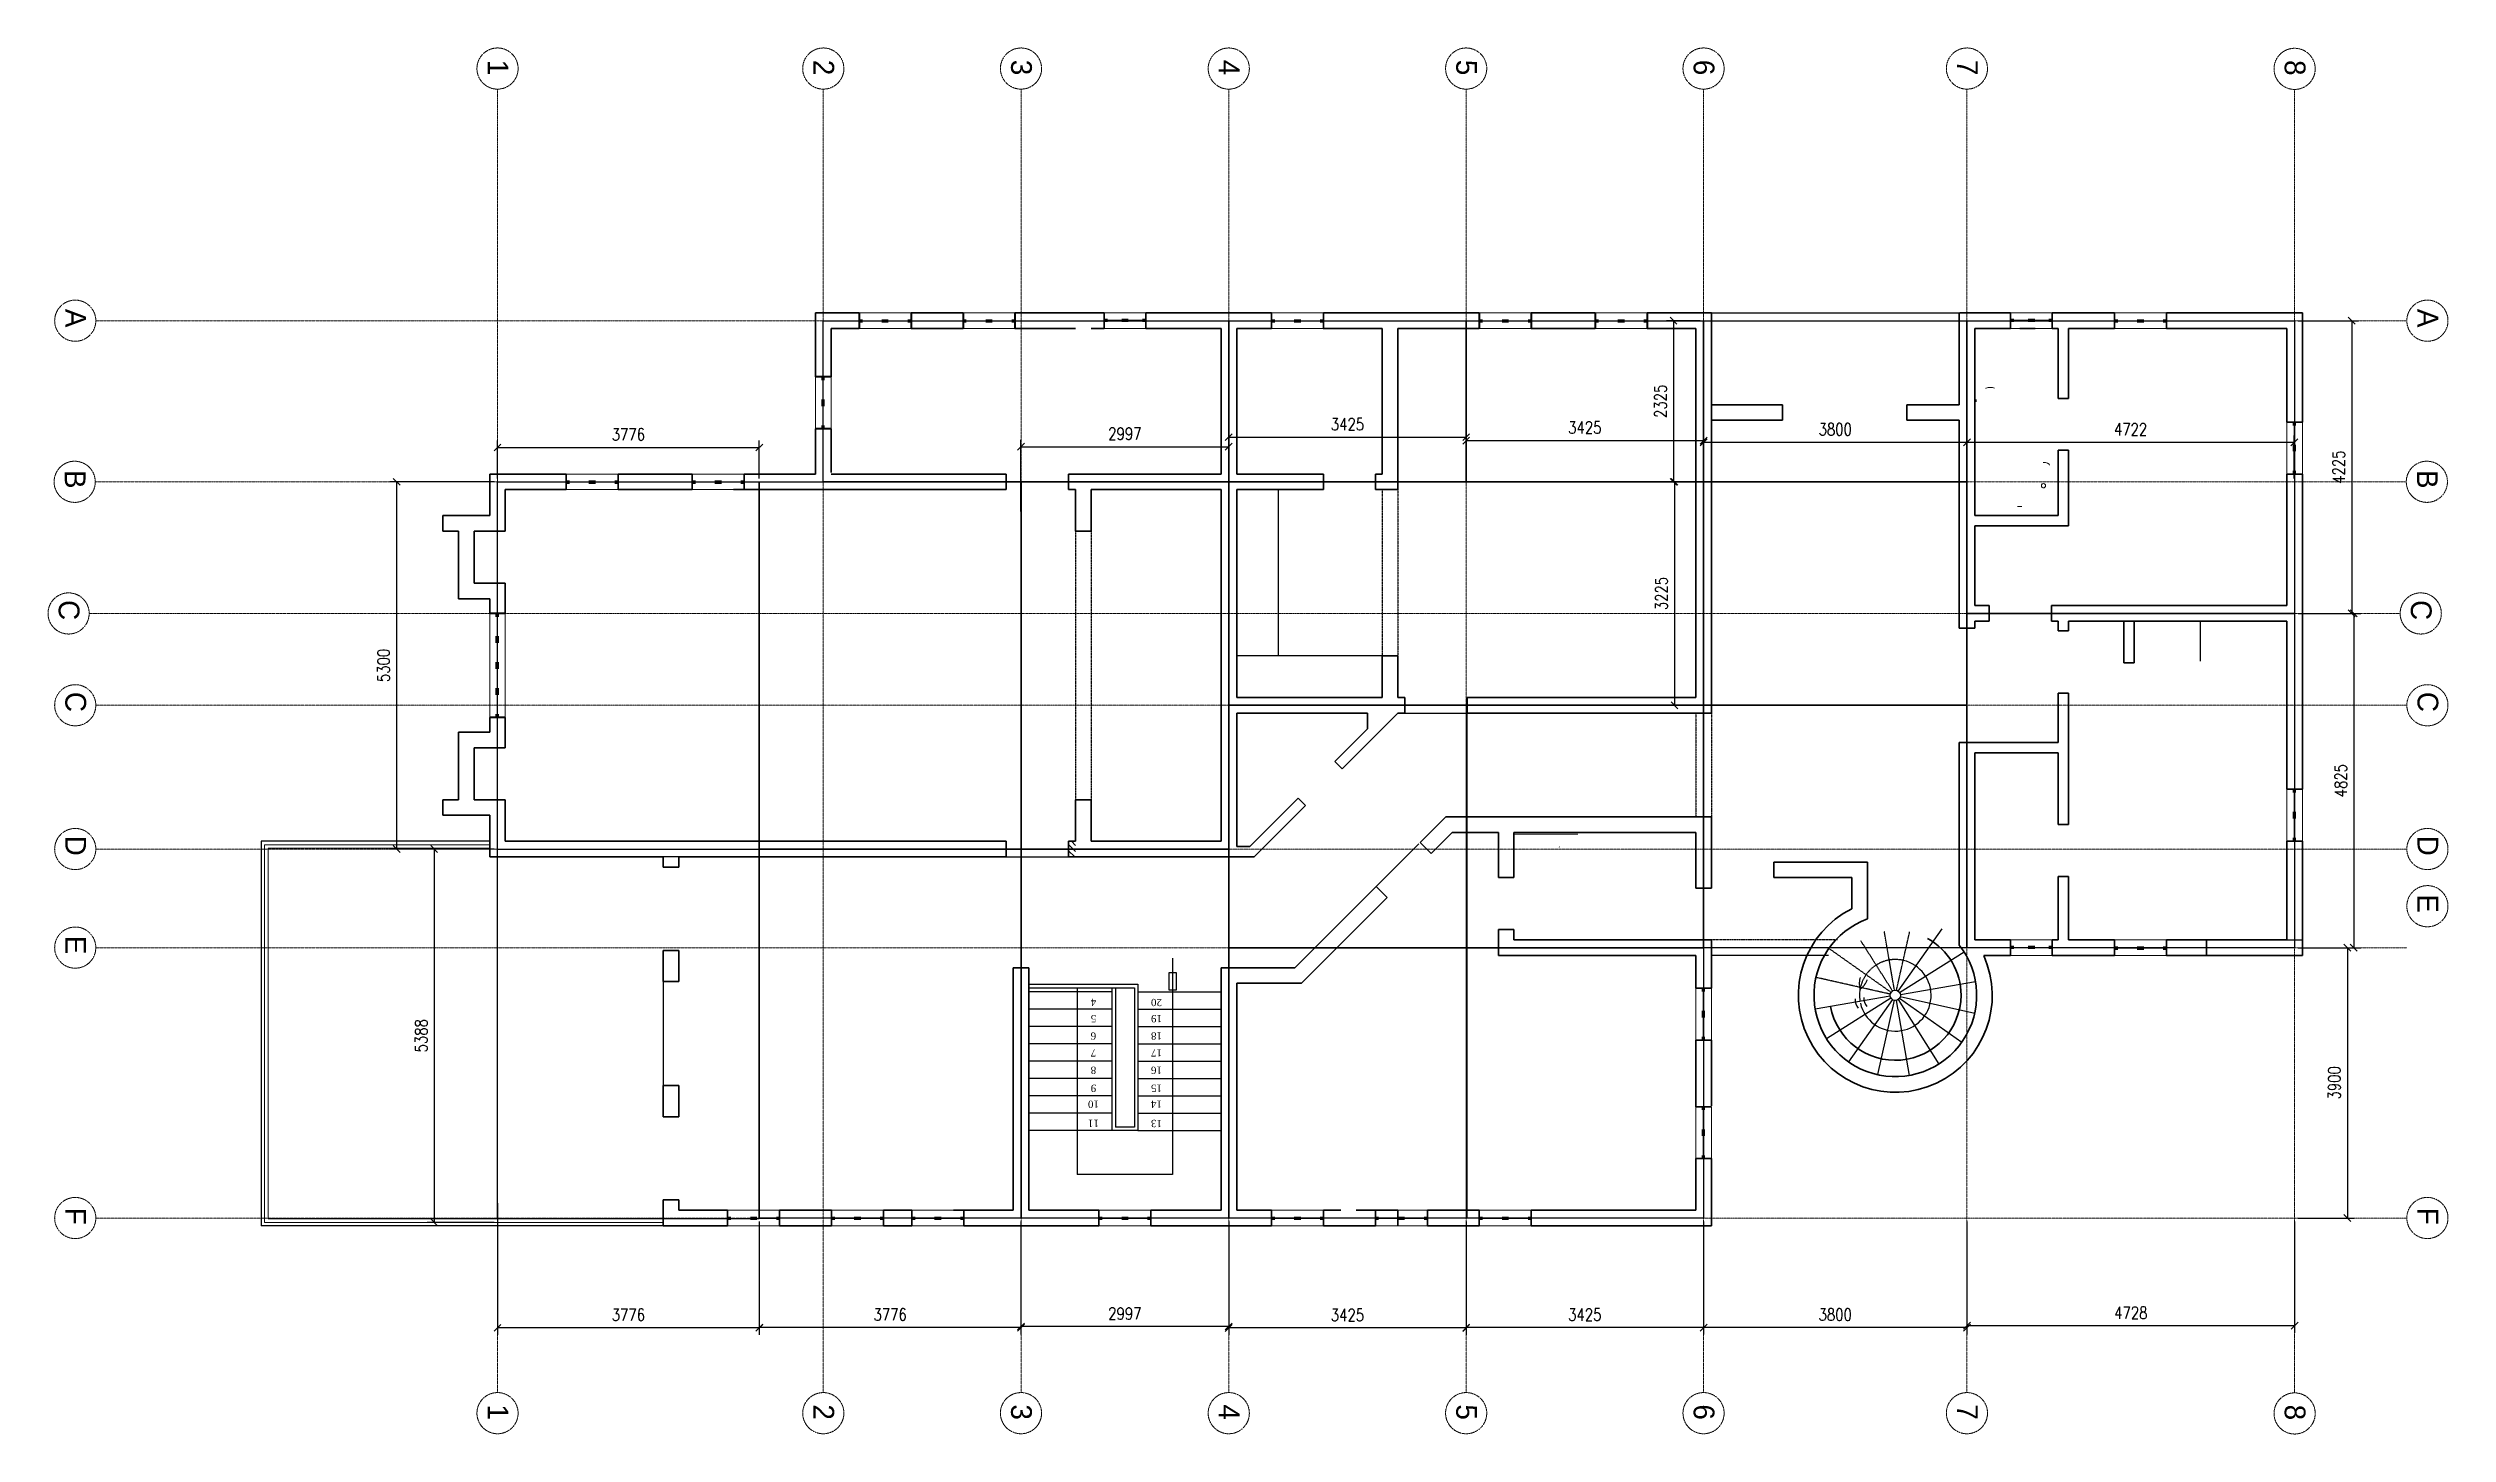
# Model space of a CAD drawing. Header units: inches. Extents: x 13 to 34639, y 6 to 20010.
import ezdxf

# ---------------------------------------------------------------- set-up
doc = ezdxf.new("R2010")
doc.units = ezdxf.units.IN
doc.header["$MEASUREMENT"] = 0
for name, pattern in [('DASHED', [19.05, 12.7, -6.35]), ('HIDDEN', [0.25, 0.125, -0.125]), ('PHANTOM2', [31.75, 15.875, -3.175, 3.175, -3.175, 3.175, -3.175])]:
    doc.linetypes.add(name, pattern=pattern)
doc.layers.get('Defpoints').update_dxf_attribs({"color": 140})
for name, color, linetype in [('3', 8, 'Continuous'), ('A-Text', 4, 'Continuous'), ('broken', 9, 'Continuous'), ('DIMENSIONS', 254, 'Continuous'), ('HACTH', 8, 'Continuous'), ('panel', 2, 'Continuous')]:
    doc.layers.add(name, color=color, linetype=linetype)
for name, color, linetype, lineweight in [('A-Dimension', 1, 'Continuous', 15), ('A-WALL', 5, 'Continuous', 120), ('A-WINDOW', 4, 'Continuous', 9), ('HATCH', 6, 'Continuous', 0), ('Hide', 224, 'DASHED', 25), ('SANITARY', 212, 'Continuous', 5)]:
    doc.layers.add(name, color=color, linetype=linetype, lineweight=lineweight)
doc.styles.add('MPN', font='romans.shx', dxfattribs={"width": 0.8, "height": 1.75})
doc.styles.get("Standard").update_dxf_attribs({"font": 'arial.ttf'})
doc.styles.add('STYLE27', font='times.ttf', dxfattribs={"height": 200})
doc.dimstyles.new('MPN', dxfattribs={"dimtxt": 2.5, "dimasz": 2.5, "dimexe": 1.2, "dimexo": 1, "dimgap": 1, "dimtad": 1, "dimdec": 0, "dimzin": 0, "dimdsep": 46, "dimtxsty": 'MPN', "dimcen": 0.09, "dimclrd": 256, "dimclrt": 1, "dimadec": 0, "dimazin": 0, "dimtfac": 1, "dimtdec": 0, "dimtofl": 0, "dimtmove": 0, "dimatfit": 3, "dimfxl": 1, "dimtolj": 1, "dimtzin": 0, "dimarcsym": 0})

msp = doc.modelspace()

# ---------------------------------------------------------------- texts
at = {"layer": '3', "width": 0.8, "flags": 9}
for tag, p, s in [('YSIZE', (18413.9, 15961.5), '470'), ('XSIZE', (18413.9, 15961.5), '900'), ('YSIZE', (18413.9, 3011.5), '470'), ('XSIZE', (18413.9, 3011.5), '900')]:
    msp.add_attdef(tag, p, s, height=0.6, dxfattribs=at)
at = {"layer": 'A-Text', "char_height": 300, "width": 2445, "attachment_point": 3, "rotation": 270}
for s, insert in [('{\\fCentury Gothic|b0|i0|c0|p34;\\C4;1}', (6655.6, 19616.2)), ('{\\fCentury Gothic|b0|i0|c0|p34;\\C4;2}', (11355.6, 19616.2)), ('{\\fCentury Gothic|b0|i0|c0|p34;\\C4;3}', (14208.1, 19616.2)), ('{\\fCentury Gothic|b0|i0|c0|p34;\\C4;4}', (17205.6, 19616.2)), ('{\\fCentury Gothic|b0|i0|c0|p34;\\C4;5}', (20630.6, 19616.2)), ('{\\fCentury Gothic|b0|i0|c0|p34;\\C4;6}', (24055.6, 19616.2)), ('{\\fCentury Gothic|b0|i0|c0|p34;\\C4;7}', (27855.6, 19616.2)), ('{\\fCentury Gothic|b0|i0|c0|p34;\\C4;8}', (32583.1, 19612.1)), ('{\\fCentury Gothic|b0|i0|c0|p34;\\C4;A}', (563.2, 15977.2)), ('{\\fCentury Gothic|b0|i0|c0|p34;\\C4;A}', (34499.1, 15977.2)), ('{\\fCentury Gothic|b0|i0|c0|p34;\\C4;B}', (555.3, 13652.2)), ('{\\fCentury Gothic|b0|i0|c0|p34;\\C4;B}', (34491.2, 13652.2)), ('{\\fCentury Gothic|b0|i0|c0|p34;\\C4;C}', (467.1, 11752.2)), ('{\\fCentury Gothic|b0|i0|c0|p34;\\C4;C}', (34403, 11752.2)), ('{\\fCentury Gothic|b0|i0|c0|p34;\\C4;C}', (563.2, 10427.2)), ('{\\fCentury Gothic|b0|i0|c0|p34;\\C4;C}', (34499.1, 10427.2)), ('{\\fCentury Gothic|b0|i0|c0|p34;\\C4;D}', (563.2, 8352.2)), ('{\\fCentury Gothic|b0|i0|c0|p34;\\C4;D}', (34499.1, 8352.2)), ('{\\fCentury Gothic|b0|i0|c0|p34;\\C4;E}', (34499.1, 7527.2)), ('{\\fCentury Gothic|b0|i0|c0|p34;\\C4;E}', (563.2, 6929.5)), ('{\\fCentury Gothic|b0|i0|c0|p34;\\C4;F}', (563.2, 3027.2)), ('{\\fCentury Gothic|b0|i0|c0|p34;\\C4;F}', (34499.1, 3027.2)), ('{\\fCentury Gothic|b0|i0|c0|p34;\\C4;1}', (6655.6, 210.8)), ('{\\fCentury Gothic|b0|i0|c0|p34;\\C4;2}', (11355.6, 210.8)), ('{\\fCentury Gothic|b0|i0|c0|p34;\\C4;3}', (14208.1, 210.8)), ('{\\fCentury Gothic|b0|i0|c0|p34;\\C4;4}', (17205.6, 210.8)), ('{\\fCentury Gothic|b0|i0|c0|p34;\\C4;5}', (20630.6, 210.8)), ('{\\fCentury Gothic|b0|i0|c0|p34;\\C4;6}', (24055.6, 210.8)), ('{\\fCentury Gothic|b0|i0|c0|p34;\\C4;7}', (27855.6, 210.8)), ('{\\fCentury Gothic|b0|i0|c0|p34;\\C4;8}', (32583.1, 206.7))]:
    msp.add_mtext(s, dxfattribs=dict(at, insert=insert))
at = {"layer": 'DIMENSIONS', "color": 7, "lineweight": -2, "ltscale": 1000, "char_height": 105, "attachment_point": 5, "rotation": 180, "style": 'STYLE27'}
for s, insert in [('\\A1;4', (15096.7, 6235)), ('\\A1;20', (16006.1, 6235)), ('\\A1;5', (15096.7, 6000.5)), ('\\A1;19', (16006.1, 6000.5)), ('\\A1;7', (15096.7, 5507.3)), ('\\A1;6', (15096.7, 5750.1)), ('\\A1;17', (16006.1, 5507.3)), ('\\A1;18', (16006.1, 5750.1)), ('\\A1;8', (15096.7, 5255.5)), ('\\A1;16', (16006.1, 5255.5)), ('\\A1;9', (15096.7, 4995.8)), ('\\A1;10', (15096.7, 4765.8)), ('\\A1;11', (15096.7, 4488.6)), ('\\A1;14', (16006.1, 4765.8)), ('\\A1;13', (16006.1, 4488.6))]:
    msp.add_mtext(s, dxfattribs=dict(at, insert=insert))
at = {"layer": 'DIMENSIONS', "color": 7, "lineweight": -2, "ltscale": 1000, "insert": (16006.1, 4995.8), "char_height": 105, "width": 41.254, "attachment_point": 5, "rotation": 180, "style": 'STYLE27'}
msp.add_mtext('\\A1;15', dxfattribs=at)

# ---------------------------------------------------------------- blocks, each defined once
blk = doc.blocks.new('win 750')
at = {"layer": 'A-WINDOW'}
for p, q in [((0, 225), (-750, 225)), ((-750, 0), (0, 0))]:
    blk.add_line(p, q, dxfattribs=at)
for points in [[(-375, 118, 50, 50, 0), (-425, 118, 15, 15, 0), (-700, 118, 50, 50, 0), (-750, 118, 50, 50, 0)], [(0, 118, 50, 50, 0), (-50, 118, 15, 15, 0), (-325, 118, 50, 50, 0), (-375, 118, 50, 50, 0)]]:
    blk.add_lwpolyline(points, format="xyseb", dxfattribs=at)
blk = doc.blocks.new('WIN-600')
at = {"layer": 'A-WINDOW'}
for p, q in [((0, 0), (0, 600)), ((225, 600), (225, 0))]:
    blk.add_line(p, q, dxfattribs=at)
for points in [[(107, 300, 50, 50, 0), (107, 350, 15, 15, 0), (107, 550, 50, 50, 0), (107, 600, 50, 50, 0)], [(107, 0, 50, 50, 0), (107, 50, 15, 15, 0), (107, 250, 50, 50, 0), (107, 300, 50, 50, 0)]]:
    blk.add_lwpolyline(points, format="xyseb", dxfattribs=at)
blk = doc.blocks.new('WIN 600')
at = {"layer": 'A-WINDOW', "rotation": 270}
blk.add_blockref('WIN-600', (0, 225), dxfattribs=at)
blk = doc.blocks.new('_Oblique')
at = {"color": 0, "linetype": 'ByBlock', "lineweight": -2}
blk.add_line((-0.5, -0.5), (0.5, 0.5), dxfattribs=at)
blk = doc.blocks.new('*D45')
at = {"layer": 'A-Dimension', "color": 0, "lineweight": -2, "transparency": 16777216}
for p, q in [((6499, 13799), (6499, 14344)), ((10275, 13799), (10275, 14344))]:
    blk.add_line(p, q, dxfattribs=at)
at = {"layer": 'A-Dimension', "lineweight": -2, "transparency": 16777216}
blk.add_line((6499, 14244), (10275, 14244), dxfattribs=at)
at = {"layer": 'Defpoints', "color": 0, "transparency": 16777216}
for p in [(10275, 14244), (6499, 13749), (10275, 13749)]:
    blk.add_point(p, dxfattribs=at)
at = {"layer": 'A-Dimension', "lineweight": -2, "transparency": 16777216, "xscale": 100, "yscale": 100, "zscale": 100, "rotation": 180}
blk.add_blockref('_Oblique', (6499, 14244), dxfattribs=at)
at = {"layer": 'A-Dimension', "lineweight": -2, "transparency": 16777216, "xscale": 100, "yscale": 100, "zscale": 100}
blk.add_blockref('_Oblique', (10275, 14244), dxfattribs=at)
at = {"layer": 'A-Dimension', "color": 1, "transparency": 16777216, "insert": (8387, 14432), "char_height": 175, "attachment_point": 5, "style": 'MPN'}
blk.add_mtext('\\A1;3776', dxfattribs=at)
blk = doc.blocks.new('*D46')
at = {"layer": 'A-Dimension', "color": 0, "lineweight": -2, "transparency": 16777216}
for p, q in [((14051, 13319), (14051, 14355)), ((17049, 13086), (17049, 14355))]:
    blk.add_line(p, q, dxfattribs=at)
at = {"layer": 'A-Dimension', "lineweight": -2, "transparency": 16777216}
blk.add_line((14051, 14255), (17049, 14255), dxfattribs=at)
at = {"layer": 'Defpoints', "color": 0, "transparency": 16777216}
for p in [(17049, 14255), (14051, 13269), (17049, 13036)]:
    blk.add_point(p, dxfattribs=at)
at = {"layer": 'A-Dimension', "lineweight": -2, "transparency": 16777216, "xscale": 100, "yscale": 100, "zscale": 100, "rotation": 180}
blk.add_blockref('_Oblique', (14051, 14255), dxfattribs=at)
at = {"layer": 'A-Dimension', "lineweight": -2, "transparency": 16777216, "xscale": 100, "yscale": 100, "zscale": 100}
blk.add_blockref('_Oblique', (17049, 14255), dxfattribs=at)
at = {"layer": 'A-Dimension', "color": 1, "transparency": 16777216, "insert": (15550, 14443), "char_height": 175, "attachment_point": 5, "style": 'MPN'}
blk.add_mtext('\\A1;2997', dxfattribs=at)
blk = doc.blocks.new('*D27')
at = {"layer": 'A-Dimension', "color": 0, "lineweight": -2, "transparency": 16777216}
for p, q in [((17049, 13799), (17049, 14493)), ((20474, 13799), (20474, 14493))]:
    blk.add_line(p, q, dxfattribs=at)
at = {"layer": 'A-Dimension', "lineweight": -2, "transparency": 16777216}
blk.add_line((17049, 14393), (20474, 14393), dxfattribs=at)
at = {"layer": 'Defpoints', "color": 0, "transparency": 16777216}
for p in [(20474, 14393), (17049, 13749), (20474, 13749)]:
    blk.add_point(p, dxfattribs=at)
at = {"layer": 'A-Dimension', "lineweight": -2, "transparency": 16777216, "xscale": 100, "yscale": 100, "zscale": 100, "rotation": 180}
blk.add_blockref('_Oblique', (17049, 14393), dxfattribs=at)
at = {"layer": 'A-Dimension', "lineweight": -2, "transparency": 16777216, "xscale": 100, "yscale": 100, "zscale": 100}
blk.add_blockref('_Oblique', (20474, 14393), dxfattribs=at)
at = {"layer": 'A-Dimension', "color": 1, "transparency": 16777216, "insert": (18761, 14580), "char_height": 175, "attachment_point": 5, "style": 'MPN'}
blk.add_mtext('\\A1;3425', dxfattribs=at)
blk = doc.blocks.new('*D28')
at = {"layer": 'A-Dimension', "color": 0, "lineweight": -2, "transparency": 16777216}
for p, q in [((20474, 13799), (20474, 14444)), ((23899, 13799), (23899, 14444))]:
    blk.add_line(p, q, dxfattribs=at)
at = {"layer": 'A-Dimension', "lineweight": -2, "transparency": 16777216}
blk.add_line((20474, 14344), (23899, 14344), dxfattribs=at)
at = {"layer": 'Defpoints', "color": 0, "transparency": 16777216}
for p in [(23899, 14344), (20474, 13749), (23899, 13749)]:
    blk.add_point(p, dxfattribs=at)
at = {"layer": 'A-Dimension', "lineweight": -2, "transparency": 16777216, "xscale": 100, "yscale": 100, "zscale": 100, "rotation": 180}
blk.add_blockref('_Oblique', (20474, 14344), dxfattribs=at)
at = {"layer": 'A-Dimension', "lineweight": -2, "transparency": 16777216, "xscale": 100, "yscale": 100, "zscale": 100}
blk.add_blockref('_Oblique', (23899, 14344), dxfattribs=at)
at = {"layer": 'A-Dimension', "color": 1, "transparency": 16777216, "insert": (22186, 14532), "char_height": 175, "attachment_point": 5, "style": 'MPN'}
blk.add_mtext('\\A1;3425', dxfattribs=at)
blk = doc.blocks.new('*D29')
at = {"layer": 'A-Dimension', "color": 0, "lineweight": -2, "transparency": 16777216}
for p, q in [((27699, 13799), (27699, 14419)), ((32421, 13799), (32421, 14419))]:
    blk.add_line(p, q, dxfattribs=at)
at = {"layer": 'A-Dimension', "lineweight": -2, "transparency": 16777216}
blk.add_line((27699, 14319), (32421, 14319), dxfattribs=at)
at = {"layer": 'Defpoints', "color": 0, "transparency": 16777216}
for p in [(32421, 14319), (27699, 13749), (32421, 13749)]:
    blk.add_point(p, dxfattribs=at)
at = {"layer": 'A-Dimension', "lineweight": -2, "transparency": 16777216, "xscale": 100, "yscale": 100, "zscale": 100, "rotation": 180}
blk.add_blockref('_Oblique', (27699, 14319), dxfattribs=at)
at = {"layer": 'A-Dimension', "lineweight": -2, "transparency": 16777216, "xscale": 100, "yscale": 100, "zscale": 100}
blk.add_blockref('_Oblique', (32421, 14319), dxfattribs=at)
at = {"layer": 'A-Dimension', "color": 1, "transparency": 16777216, "insert": (30060, 14507), "char_height": 175, "attachment_point": 5, "style": 'MPN'}
blk.add_mtext('\\A1;4722', dxfattribs=at)
blk = doc.blocks.new('*D30')
at = {"layer": 'A-Dimension', "color": 0, "lineweight": -2, "transparency": 16777216}
for p, q in [((6449, 13749), (4943, 13749)), ((6449, 8449), (4943, 8449))]:
    blk.add_line(p, q, dxfattribs=at)
at = {"layer": 'A-Dimension', "lineweight": -2, "transparency": 16777216}
blk.add_line((5043, 13749), (5043, 8449), dxfattribs=at)
at = {"layer": 'Defpoints', "color": 0, "transparency": 16777216}
for p in [(6499, 13749), (5043, 8449), (6499, 8449)]:
    blk.add_point(p, dxfattribs=at)
at = {"layer": 'A-Dimension', "lineweight": -2, "transparency": 16777216, "xscale": 100, "yscale": 100, "zscale": 100}
for p, rotation in [((5043, 13749), 90), ((5043, 8449), 270)]:
    blk.add_blockref('_Oblique', p, dxfattribs=dict(at, rotation=rotation))
at = {"layer": 'A-Dimension', "color": 1, "transparency": 16777216, "insert": (4855, 11099), "char_height": 175, "attachment_point": 5, "rotation": 90, "style": 'MPN'}
blk.add_mtext('\\A1;5300', dxfattribs=at)
blk = doc.blocks.new('*D31')
at = {"layer": 'A-Dimension', "color": 0, "lineweight": -2, "transparency": 16777216}
for p, q in [((6449, 8449), (5485, 8449)), ((6449, 3061), (5485, 3061))]:
    blk.add_line(p, q, dxfattribs=at)
at = {"layer": 'A-Dimension', "lineweight": -2, "transparency": 16777216}
blk.add_line((5585, 8449), (5585, 3061), dxfattribs=at)
at = {"layer": 'Defpoints', "color": 0, "transparency": 16777216}
for p in [(6499, 8449), (5585, 3061), (6499, 3061)]:
    blk.add_point(p, dxfattribs=at)
at = {"layer": 'A-Dimension', "lineweight": -2, "transparency": 16777216, "xscale": 100, "yscale": 100, "zscale": 100}
for p, rotation in [((5585, 8449), 90), ((5585, 3061), 270)]:
    blk.add_blockref('_Oblique', p, dxfattribs=dict(at, rotation=rotation))
at = {"layer": 'A-Dimension', "color": 1, "transparency": 16777216, "insert": (5398, 5755), "char_height": 175, "attachment_point": 5, "rotation": 90, "style": 'MPN'}
blk.add_mtext('\\A1;5388', dxfattribs=at)
blk = doc.blocks.new('*D32')
at = {"layer": 'A-Dimension', "color": 0, "lineweight": -2, "transparency": 16777216}
for p, q in [((32476, 16074), (33350, 16074)), ((32476, 11849), (33350, 11849))]:
    blk.add_line(p, q, dxfattribs=at)
at = {"layer": 'A-Dimension', "lineweight": -2, "transparency": 16777216}
blk.add_line((33250, 16074), (33250, 11849), dxfattribs=at)
at = {"layer": 'Defpoints', "color": 0, "transparency": 16777216}
for p in [(32426, 16074), (32426, 11849), (33250, 11849)]:
    blk.add_point(p, dxfattribs=at)
at = {"layer": 'A-Dimension', "lineweight": -2, "transparency": 16777216, "xscale": 100, "yscale": 100, "zscale": 100}
for p, rotation in [((33250, 16074), 90), ((33250, 11849), 270)]:
    blk.add_blockref('_Oblique', p, dxfattribs=dict(at, rotation=rotation))
at = {"layer": 'A-Dimension', "color": 1, "transparency": 16777216, "insert": (33063, 13961), "char_height": 175, "attachment_point": 5, "rotation": 90, "style": 'MPN'}
blk.add_mtext('\\A1;4225', dxfattribs=at)
blk = doc.blocks.new('*D33')
at = {"layer": 'A-Dimension', "color": 0, "lineweight": -2, "transparency": 16777216}
for p, q in [((32476, 11849), (33380, 11849)), ((32476, 7024), (33380, 7024))]:
    blk.add_line(p, q, dxfattribs=at)
at = {"layer": 'A-Dimension', "lineweight": -2, "transparency": 16777216}
blk.add_line((33280, 11849), (33280, 7024), dxfattribs=at)
at = {"layer": 'Defpoints', "color": 0, "transparency": 16777216}
for p in [(32426, 11849), (32426, 7024), (33280, 7024)]:
    blk.add_point(p, dxfattribs=at)
at = {"layer": 'A-Dimension', "lineweight": -2, "transparency": 16777216, "xscale": 100, "yscale": 100, "zscale": 100}
for p, rotation in [((33280, 11849), 90), ((33280, 7024), 270)]:
    blk.add_blockref('_Oblique', p, dxfattribs=dict(at, rotation=rotation))
at = {"layer": 'A-Dimension', "color": 1, "transparency": 16777216, "insert": (33093, 9436), "char_height": 175, "attachment_point": 5, "rotation": 90, "style": 'MPN'}
blk.add_mtext('\\A1;4825', dxfattribs=at)
blk = doc.blocks.new('*D34')
at = {"layer": 'A-Dimension', "color": 0, "lineweight": -2, "transparency": 16777216}
for p, q in [((32476, 7024), (33287, 7024)), ((32476, 3124), (33287, 3124))]:
    blk.add_line(p, q, dxfattribs=at)
at = {"layer": 'A-Dimension', "lineweight": -2, "transparency": 16777216}
blk.add_line((33187, 7024), (33187, 3124), dxfattribs=at)
at = {"layer": 'Defpoints', "color": 0, "transparency": 16777216}
for p in [(32426, 7024), (32426, 3124), (33187, 3124)]:
    blk.add_point(p, dxfattribs=at)
at = {"layer": 'A-Dimension', "lineweight": -2, "transparency": 16777216, "xscale": 100, "yscale": 100, "zscale": 100}
for p, rotation in [((33187, 7024), 90), ((33187, 3124), 270)]:
    blk.add_blockref('_Oblique', p, dxfattribs=dict(at, rotation=rotation))
at = {"layer": 'A-Dimension', "color": 1, "transparency": 16777216, "insert": (32999, 5074), "char_height": 175, "attachment_point": 5, "rotation": 90, "style": 'MPN'}
blk.add_mtext('\\A1;3900', dxfattribs=at)
blk = doc.blocks.new('*D35')
at = {"layer": 'A-Dimension', "color": 0, "lineweight": -2, "transparency": 16777216}
for p, q in [((27699, 3074), (27699, 1469)), ((32426, 3074), (32426, 1469))]:
    blk.add_line(p, q, dxfattribs=at)
at = {"layer": 'A-Dimension', "lineweight": -2, "transparency": 16777216}
blk.add_line((32426, 1569), (27699, 1569), dxfattribs=at)
at = {"layer": 'Defpoints', "color": 0, "transparency": 16777216}
for p in [(27699, 3124), (32426, 3124), (27699, 1569)]:
    blk.add_point(p, dxfattribs=at)
at = {"layer": 'A-Dimension', "lineweight": -2, "transparency": 16777216, "xscale": 100, "yscale": 100, "zscale": 100, "rotation": 180}
blk.add_blockref('_Oblique', (27699, 1569), dxfattribs=at)
at = {"layer": 'A-Dimension', "lineweight": -2, "transparency": 16777216, "xscale": 100, "yscale": 100, "zscale": 100}
blk.add_blockref('_Oblique', (32426, 1569), dxfattribs=at)
at = {"layer": 'A-Dimension', "color": 1, "transparency": 16777216, "insert": (30063, 1756), "char_height": 175, "attachment_point": 5, "style": 'MPN'}
blk.add_mtext('\\A1;4728', dxfattribs=at)
blk = doc.blocks.new('*D36')
at = {"layer": 'A-Dimension', "color": 0, "lineweight": -2, "transparency": 16777216}
for p, q in [((23899, 2961), (23899, 1443)), ((27699, 3074), (27699, 1443))]:
    blk.add_line(p, q, dxfattribs=at)
at = {"layer": 'A-Dimension', "lineweight": -2, "transparency": 16777216}
blk.add_line((27699, 1543), (23899, 1543), dxfattribs=at)
at = {"layer": 'Defpoints', "color": 0, "transparency": 16777216}
for p in [(27699, 3124), (23899, 3011), (23899, 1543)]:
    blk.add_point(p, dxfattribs=at)
at = {"layer": 'A-Dimension', "lineweight": -2, "transparency": 16777216, "xscale": 100, "yscale": 100, "zscale": 100, "rotation": 180}
blk.add_blockref('_Oblique', (23899, 1543), dxfattribs=at)
at = {"layer": 'A-Dimension', "lineweight": -2, "transparency": 16777216, "xscale": 100, "yscale": 100, "zscale": 100}
blk.add_blockref('_Oblique', (27699, 1543), dxfattribs=at)
at = {"layer": 'A-Dimension', "color": 1, "transparency": 16777216, "insert": (25799, 1731), "char_height": 175, "attachment_point": 5, "style": 'MPN'}
blk.add_mtext('\\A1;3800', dxfattribs=at)
blk = doc.blocks.new('*D37')
at = {"layer": 'A-Dimension', "color": 0, "lineweight": -2, "transparency": 16777216}
for p, q in [((20474, 3074), (20474, 1442)), ((23899, 3074), (23899, 1442))]:
    blk.add_line(p, q, dxfattribs=at)
at = {"layer": 'A-Dimension', "lineweight": -2, "transparency": 16777216}
blk.add_line((23899, 1542), (20474, 1542), dxfattribs=at)
at = {"layer": 'Defpoints', "color": 0, "transparency": 16777216}
for p in [(20474, 3124), (23899, 3124), (20474, 1542)]:
    blk.add_point(p, dxfattribs=at)
at = {"layer": 'A-Dimension', "lineweight": -2, "transparency": 16777216, "xscale": 100, "yscale": 100, "zscale": 100, "rotation": 180}
blk.add_blockref('_Oblique', (20474, 1542), dxfattribs=at)
at = {"layer": 'A-Dimension', "lineweight": -2, "transparency": 16777216, "xscale": 100, "yscale": 100, "zscale": 100}
blk.add_blockref('_Oblique', (23899, 1542), dxfattribs=at)
at = {"layer": 'A-Dimension', "color": 1, "transparency": 16777216, "insert": (22186, 1729), "char_height": 175, "attachment_point": 5, "style": 'MPN'}
blk.add_mtext('\\A1;3425', dxfattribs=at)
blk = doc.blocks.new('*D38')
at = {"layer": 'A-Dimension', "color": 0, "lineweight": -2, "transparency": 16777216}
for p, q in [((17049, 3074), (17049, 1437)), ((20474, 3074), (20474, 1437))]:
    blk.add_line(p, q, dxfattribs=at)
at = {"layer": 'A-Dimension', "lineweight": -2, "transparency": 16777216}
blk.add_line((20474, 1537), (17049, 1537), dxfattribs=at)
at = {"layer": 'Defpoints', "color": 0, "transparency": 16777216}
for p in [(17049, 3124), (20474, 3124), (17049, 1537)]:
    blk.add_point(p, dxfattribs=at)
at = {"layer": 'A-Dimension', "lineweight": -2, "transparency": 16777216, "xscale": 100, "yscale": 100, "zscale": 100, "rotation": 180}
blk.add_blockref('_Oblique', (17049, 1537), dxfattribs=at)
at = {"layer": 'A-Dimension', "lineweight": -2, "transparency": 16777216, "xscale": 100, "yscale": 100, "zscale": 100}
blk.add_blockref('_Oblique', (20474, 1537), dxfattribs=at)
at = {"layer": 'A-Dimension', "color": 1, "transparency": 16777216, "insert": (18761, 1724), "char_height": 175, "attachment_point": 5, "style": 'MPN'}
blk.add_mtext('\\A1;3425', dxfattribs=at)
blk = doc.blocks.new('*D39')
at = {"layer": 'A-Dimension', "color": 0, "lineweight": -2, "transparency": 16777216}
for p, q in [((14051, 3074), (14051, 1458)), ((17049, 3074), (17049, 1458))]:
    blk.add_line(p, q, dxfattribs=at)
at = {"layer": 'A-Dimension', "lineweight": -2, "transparency": 16777216}
blk.add_line((17049, 1558), (14051, 1558), dxfattribs=at)
at = {"layer": 'Defpoints', "color": 0, "transparency": 16777216}
for p in [(14051, 3124), (17049, 3124), (14051, 1558)]:
    blk.add_point(p, dxfattribs=at)
at = {"layer": 'A-Dimension', "lineweight": -2, "transparency": 16777216, "xscale": 100, "yscale": 100, "zscale": 100, "rotation": 180}
blk.add_blockref('_Oblique', (14051, 1558), dxfattribs=at)
at = {"layer": 'A-Dimension', "lineweight": -2, "transparency": 16777216, "xscale": 100, "yscale": 100, "zscale": 100}
blk.add_blockref('_Oblique', (17049, 1558), dxfattribs=at)
at = {"layer": 'A-Dimension', "color": 1, "transparency": 16777216, "insert": (15550, 1745), "char_height": 175, "attachment_point": 5, "style": 'MPN'}
blk.add_mtext('\\A1;2997', dxfattribs=at)
blk = doc.blocks.new('*D40')
at = {"layer": 'A-Dimension', "color": 0, "lineweight": -2, "transparency": 16777216}
for p, q in [((10275, 3074), (10275, 1442)), ((14051, 3074), (14051, 1442))]:
    blk.add_line(p, q, dxfattribs=at)
at = {"layer": 'A-Dimension', "lineweight": -2, "transparency": 16777216}
blk.add_line((14051, 1542), (10275, 1542), dxfattribs=at)
at = {"layer": 'Defpoints', "color": 0, "transparency": 16777216}
for p in [(10275, 3124), (14051, 3124), (10275, 1542)]:
    blk.add_point(p, dxfattribs=at)
at = {"layer": 'A-Dimension', "lineweight": -2, "transparency": 16777216, "xscale": 100, "yscale": 100, "zscale": 100, "rotation": 180}
blk.add_blockref('_Oblique', (10275, 1542), dxfattribs=at)
at = {"layer": 'A-Dimension', "lineweight": -2, "transparency": 16777216, "xscale": 100, "yscale": 100, "zscale": 100}
blk.add_blockref('_Oblique', (14051, 1542), dxfattribs=at)
at = {"layer": 'A-Dimension', "color": 1, "transparency": 16777216, "insert": (12163, 1730), "char_height": 175, "attachment_point": 5, "style": 'MPN'}
blk.add_mtext('\\A1;3776', dxfattribs=at)
blk = doc.blocks.new('*D41')
at = {"layer": 'A-Dimension', "color": 0, "lineweight": -2, "transparency": 16777216}
for p, q in [((6499, 3336), (6499, 1439)), ((10275, 3068), (10275, 1439))]:
    blk.add_line(p, q, dxfattribs=at)
at = {"layer": 'A-Dimension', "lineweight": -2, "transparency": 16777216}
blk.add_line((10275, 1539), (6499, 1539), dxfattribs=at)
at = {"layer": 'Defpoints', "color": 0, "transparency": 16777216}
for p in [(6499, 3386), (10275, 3118), (6499, 1539)]:
    blk.add_point(p, dxfattribs=at)
at = {"layer": 'A-Dimension', "lineweight": -2, "transparency": 16777216, "xscale": 100, "yscale": 100, "zscale": 100, "rotation": 180}
blk.add_blockref('_Oblique', (6499, 1539), dxfattribs=at)
at = {"layer": 'A-Dimension', "lineweight": -2, "transparency": 16777216, "xscale": 100, "yscale": 100, "zscale": 100}
blk.add_blockref('_Oblique', (10275, 1539), dxfattribs=at)
at = {"layer": 'A-Dimension', "color": 1, "transparency": 16777216, "insert": (8387, 1727), "char_height": 175, "attachment_point": 5, "style": 'MPN'}
blk.add_mtext('\\A1;3776', dxfattribs=at)
blk = doc.blocks.new('*D42')
at = {"layer": 'A-Dimension', "color": 0, "lineweight": -2, "transparency": 16777216}
for p, q in [((23849, 16074), (23365, 16074)), ((23849, 13749), (23365, 13749))]:
    blk.add_line(p, q, dxfattribs=at)
at = {"layer": 'A-Dimension', "lineweight": -2, "transparency": 16777216}
blk.add_line((23465, 16074), (23465, 13749), dxfattribs=at)
at = {"layer": 'Defpoints', "color": 0, "transparency": 16777216}
for p in [(23899, 16074), (23465, 13749), (23899, 13749)]:
    blk.add_point(p, dxfattribs=at)
at = {"layer": 'A-Dimension', "lineweight": -2, "transparency": 16777216, "xscale": 100, "yscale": 100, "zscale": 100}
for p, rotation in [((23465, 16074), 90), ((23465, 13749), 270)]:
    blk.add_blockref('_Oblique', p, dxfattribs=dict(at, rotation=rotation))
at = {"layer": 'A-Dimension', "color": 1, "transparency": 16777216, "insert": (23278, 14911), "char_height": 175, "attachment_point": 5, "rotation": 90, "style": 'MPN'}
blk.add_mtext('\\A1;2325', dxfattribs=at)
blk = doc.blocks.new('*D43')
at = {"layer": 'A-Dimension', "color": 0, "lineweight": -2, "transparency": 16777216}
for p, q in [((23849, 13749), (23380, 13749)), ((23849, 10524), (23380, 10524))]:
    blk.add_line(p, q, dxfattribs=at)
at = {"layer": 'A-Dimension', "lineweight": -2, "transparency": 16777216}
blk.add_line((23480, 13749), (23480, 10524), dxfattribs=at)
at = {"layer": 'Defpoints', "color": 0, "transparency": 16777216}
for p in [(23899, 13749), (23480, 10524), (23899, 10524)]:
    blk.add_point(p, dxfattribs=at)
at = {"layer": 'A-Dimension', "lineweight": -2, "transparency": 16777216, "xscale": 100, "yscale": 100, "zscale": 100}
for p, rotation in [((23480, 13749), 90), ((23480, 10524), 270)]:
    blk.add_blockref('_Oblique', p, dxfattribs=dict(at, rotation=rotation))
at = {"layer": 'A-Dimension', "color": 1, "transparency": 16777216, "insert": (23292, 12136), "char_height": 175, "attachment_point": 5, "rotation": 90, "style": 'MPN'}
blk.add_mtext('\\A1;3225', dxfattribs=at)
blk = doc.blocks.new('*D44')
at = {"layer": 'A-Dimension', "color": 0, "lineweight": -2, "transparency": 16777216}
for p, q in [((23899, 13799), (23899, 14419)), ((27699, 13799), (27699, 14419))]:
    blk.add_line(p, q, dxfattribs=at)
at = {"layer": 'A-Dimension', "lineweight": -2, "transparency": 16777216}
blk.add_line((23899, 14319), (27699, 14319), dxfattribs=at)
at = {"layer": 'Defpoints', "color": 0, "transparency": 16777216}
for p in [(27699, 14319), (23899, 13749), (27699, 13749)]:
    blk.add_point(p, dxfattribs=at)
at = {"layer": 'A-Dimension', "lineweight": -2, "transparency": 16777216, "xscale": 100, "yscale": 100, "zscale": 100, "rotation": 180}
blk.add_blockref('_Oblique', (23899, 14319), dxfattribs=at)
at = {"layer": 'A-Dimension', "lineweight": -2, "transparency": 16777216, "xscale": 100, "yscale": 100, "zscale": 100}
blk.add_blockref('_Oblique', (27699, 14319), dxfattribs=at)
at = {"layer": 'A-Dimension', "color": 1, "transparency": 16777216, "insert": (25799, 14507), "char_height": 175, "attachment_point": 5, "style": 'MPN'}
blk.add_mtext('\\A1;3800', dxfattribs=at)

# ---------------------------------------------------------------- dimensions: what is measured, and where the dimension line sits
at = {"layer": 'A-Dimension'}
for base, p1, p2, picture, middle in [((23465.4, 13749), (23898.9, 16074), (23898.9, 13749), '*D42', (23277.9, 14911.5)), ((33250.1, 11849), (32426.4, 16074), (32426.4, 11849), '*D32', (33062.6, 13961.5)), ((5042.8, 8449), (6498.9, 13749), (6498.9, 8449), '*D30', (4855.3, 11099)), ((23480, 10524), (23898.9, 13749), (23898.9, 10524), '*D43', (23292.5, 12136.5)), ((33280, 7024), (32426.4, 11849), (32426.4, 7024), '*D33', (33092.5, 9436.5)), ((5585.4905777, 3061.4782956), (6498.9074337, 8448.9782956), (6498.9074337, 3061.4782956), '*D31', (5397.9905777, 5755.2282956)), ((33186.8, 3124), (32426.4, 7024), (32426.4, 3124), '*D34', (32999.3, 5074))]:
    dim = msp.add_linear_dim(base=base, p1=p1, p2=p2, angle=90, dimstyle='MPN', override={"dimtxt": 1.75, "dimasz": 1, "dimexe": 1, "dimexo": 0.5, "dimpost": '\\X', "dimblk": 'Oblique', "dimldrblk": 'Oblique', "dimfxl": 0.18}, dxfattribs=at)
    dim.commit()
    dim.dimension.update_dxf_attribs({"geometry": picture, "text_midpoint": middle})
for base, p1, p2, picture, middle in [((10275.2, 14244.3), (6498.9, 13749), (10275.2, 13749), '*D45', (8387, 14431.8)), ((17048.9074337, 14255.2439411), (14051.4074337, 13268.9277207), (17048.9074337, 13036.4782956), '*D46', (15550.1574337, 14442.7439411)), ((20473.9, 14392.9), (17048.9, 13749), (20473.9, 13749), '*D27', (18761.4, 14580.4)), ((23898.9, 14344.1), (20473.9, 13749), (23898.9, 13749), '*D28', (22186.4, 14531.6)), ((27698.9, 14319.1), (23898.9, 13749), (27698.9, 13749), '*D44', (25798.9, 14506.6)), ((32420.6, 14319.4), (27698.9, 13749), (32420.6, 13749), '*D29', (30059.8, 14506.9)), ((6498.9, 1539.3), (10275.2, 3118.2), (6498.9, 3386.5), '*D41', (8387, 1726.8)), ((10275.2, 1542.5), (14051.4, 3124), (10275.2, 3124), '*D40', (12163.3, 1730)), ((14051.4074337, 1557.7269907), (17048.9074337, 3123.9782956), (14051.4074337, 3123.9782956), '*D39', (15550.1574337, 1745.2269907)), ((17048.9, 1536.9), (20473.9, 3124), (17048.9, 3124), '*D38', (18761.4, 1724.4)), ((20473.9, 1541.9), (23898.9, 3124), (20473.9, 3124), '*D37', (22186.4, 1729.4)), ((23898.9, 1543.3), (27698.9, 3124), (23898.9, 3011.5), '*D36', (25798.9, 1730.8)), ((27698.9074337, 1568.5411302), (32426.4074337, 3123.9782956), (27698.9074337, 3123.9782956), '*D35', (30062.6574337, 1756.0411302))]:
    dim = msp.add_linear_dim(base=base, p1=p1, p2=p2, dimstyle='MPN', override={"dimtxt": 1.75, "dimasz": 1, "dimexe": 1, "dimexo": 0.5, "dimpost": '\\X', "dimblk": 'Oblique', "dimldrblk": 'Oblique', "dimfxl": 0.18}, dxfattribs=at)
    dim.commit()
    dim.dimension.update_dxf_attribs({"geometry": picture, "text_midpoint": middle})

# ---------------------------------------------------------------- hatches: boundary and pattern name
at = {"layer": 'HATCH', "lineweight": -2, "ltscale": 1000}
h = msp.add_hatch(dxfattribs=at)
h.set_pattern_fill('ANSI31', color=256, scale=500, angle=-90, style=0)
h.set_pattern_definition([(315, (-570461.95, 557475.026), (44.194174, 44.194174), [])])
h.paths.add_polyline_path([(14738.9, 8336.5), (14838.9, 8336.5), (14838.9, 8561.5), (14738.9, 8561.5)])

# ---------------------------------------------------------------- linework, layer by layer
for p, q in [((26708.2, 6398), (27342.7, 7296.5)), ((26728, 6377.1), (27658.1, 6964.5)), ((26592.9, 6325.2), (25508.9, 6138.4)), ((26603.2, 6298.3), (25673.2, 5710.9)), ((26623.1, 6277.4), (25988.6, 5378.8)), ((26649.4, 6265.7), (26407.1, 5192.7)), ((26678.2, 6265), (26864.9, 5180.9)), ((26705, 6275.3), (27292.4, 5345.2)), ((26725.9, 6295.1), (27624.5, 5660.6)), ((26737.6, 6321.4), (27810.6, 6079.1)), ((26738.3, 6350.2), (27822.4, 6537))]:
    msp.add_line(p, q)
msp.add_circle((26665.6, 6337.7), 73.8)
at = {"color": 3}
for centre, radius, start, end in [((26665.6, 6337.7), 516.6, 192.72513, 77.27487), ((26255.1, 6268.9), 169.8, 174.43859, 222.46037), ((26380, 6290.7), 169.8, 174.43859, 222.46037)]:
    msp.add_arc(centre, radius, start, end, dxfattribs=at)
at = {"layer": 'A-WALL', "lineweight": 35}
for p, q in [((11088.9, 16186.5), (11088.9, 15264.6)), ((11088.9, 16186.5), (11714.7, 16186.5)), ((11313.9, 15961.5), (11313.9, 15264.6)), ((11313.9, 15961.5), (11714.7, 15961.5)), ((12464.7, 16186.5), (13214.7, 16186.5)), ((12464.7, 15961.5), (13214.7, 15961.5)), ((15251.4, 16186.5), (13964.7, 16186.5)), ((13964.7, 16186.5), (15251.4, 16186.5)), ((14838.9, 15961.5), (13964.7, 15961.5)), ((13964.7, 15961.5), (14838.9, 15961.5)), ((15251.4, 15961.5), (15063.9, 15961.5)), ((15063.9, 15961.5), (15251.4, 15961.5)), ((15251.4, 15961.5), (15251.4, 16186.5)), ((17663.9, 16186.5), (15851.4, 16186.5)), ((15851.4, 15961.5), (15851.4, 16186.5)), ((15851.4, 15961.5), (16938.9, 15961.5)), ((16938.9, 15961.5), (16938.9, 13861.5)), ((17163.9, 15961.5), (17163.9, 13861.5)), ((17163.9, 15961.5), (17663.9, 15961.5)), ((17663.9, 16186.5), (17663.9, 15961.5)), ((18412.5, 15961.5), (19263.9, 15961.5)), ((20663.9, 16186.5), (18413.9, 16186.5)), ((18413.9, 16186.5), (18413.9, 15961.5)), ((19263.9, 15961.5), (19263.9, 13861.5)), ((20663.9, 15961.5), (19488.9, 15961.5)), ((19488.9, 15961.5), (19488.9, 13636.5)), ((22334.9, 16186.5), (21413.9, 16186.5)), ((22334.9, 15961.5), (21413.9, 15961.5)), ((24013.9, 16186.5), (23084.9, 16186.5)), ((23788.9, 15961.5), (23084.9, 15961.5)), ((24011.4, 16186.5), (23788.9, 16186.5)), ((23788.9, 15961.5), (23788.9, 10636.5)), ((24011.4, 16186.5), (24011.4, 15961.5)), ((24011.4, 15961.5), (24013.9, 15961.5)), ((24013.9, 16186.5), (24013.9, 10411.5)), ((27588.9, 16186.5), (27588.9, 15961.5)), ((27588.9, 15961.5), (27588.9, 15961.5)), ((27588.9, 15961.5), (27588.9, 14861.5)), ((28329.1, 16186.5), (27596.9, 16186.5)), ((28329.1, 15961.5), (27813.9, 15961.5)), ((27813.9, 15961.5), (27813.9, 13261.5)), ((28329.1, 15961.5), (28329.1, 16186.5)), ((28682.7, 15961.5), (28463.9, 15961.5)), ((29829.1, 16186.5), (28929.1, 16186.5)), ((28929.1, 15961.5), (28929.1, 16186.5)), ((29013.9, 15961.5), (28929.1, 15961.5)), ((29013.9, 15961.5), (28929.1, 15961.5)), ((29013.9, 15961.5), (29013.9, 14953.3)), ((29829.1, 15961.5), (29163.9, 15961.5)), ((29163.9, 15961.5), (29163.9, 14953.3)), ((29829.1, 15961.5), (29829.1, 16186.5)), ((32538.9, 16186.5), (30579.1, 16186.5)), ((30579.1, 15961.5), (30579.1, 16186.5)), ((32313.9, 15961.5), (30579.1, 15961.5)), ((32313.9, 15961.5), (32313.9, 14611.5)), ((32538.9, 16186.5), (32538.9, 14611.5)), ((29013.9, 14953.3), (29163.9, 14953.3)), ((25038.9, 14861.5), (24013.9, 14861.5)), ((25038.9, 14636.5), (24013.9, 14636.5)), ((25038.9, 14861.5), (25038.9, 14636.5)), ((27588.9, 14861.5), (26830.9, 14861.5)), ((26830.9, 14861.5), (26830.9, 14636.5)), ((27588.9, 14636.5), (26830.9, 14636.5)), ((27588.9, 14636.5), (27588.9, 11636.5)), ((32313.9, 14611.5), (32538.9, 14611.5)), ((11088.9, 14514.6), (11088.9, 13861.5)), ((11313.9, 14514.6), (11313.9, 13885.6)), ((29013.9, 14203.3), (29163.9, 14203.3)), ((29013.9, 14203.3), (29013.9, 13261.5)), ((29163.9, 14203.3), (29163.9, 13111.5)), ((6386.4, 13261.5), (6386.4, 13861.5)), ((7488.2, 13861.5), (6388.9, 13861.5)), ((7488.2, 13861.5), (7488.2, 13636.5)), ((9306, 13861.5), (8238.2, 13861.5)), ((8238.2, 13861.5), (8238.2, 13636.5)), ((9306, 13861.5), (9306, 13636.5)), ((11088.9, 13861.5), (10056, 13861.5)), ((10056, 13861.5), (10056, 13636.5)), ((13838.9, 13861.5), (11313.9, 13861.5)), ((13838.9, 13861.5), (13838.9, 13636.5)), ((14738.9, 13861.5), (14738.9, 13636.5)), ((14738.9, 13861.5), (14838.9, 13861.5)), ((16938.9, 13861.5), (14838.9, 13861.5)), ((18413.9, 13861.5), (17163.9, 13861.5)), ((18413.9, 13861.5), (18413.9, 13636.5)), ((19163.9, 13861.5), (19163.9, 13636.5)), ((19163.9, 13861.5), (19263.9, 13861.5)), ((32313.9, 13861.5), (32313.9, 13849)), ((32313.9, 13861.5), (32313.9, 11961.5)), ((32313.9, 13861.5), (32538.9, 13861.5)), ((32538.9, 13861.5), (32538.9, 13849)), ((32538.9, 13861.5), (32538.9, 9311.5)), ((7488.2, 13636.5), (6611.4, 13636.5)), ((6611.4, 13036.5), (6611.4, 13636.5)), ((9001.4, 13636.5), (8238.2, 13636.5)), ((9306, 13636.5), (8238.2, 13636.5)), ((11088.9, 13636.5), (9901.4, 13636.5)), ((13838.9, 13636.5), (10056, 13636.5)), ((14738.9, 13636.5), (14838.9, 13636.5)), ((14838.9, 13636.5), (14838.9, 13036.5)), ((16938.9, 13636.5), (15063.9, 13636.5)), ((15063.9, 13636.5), (15063.9, 13036.5)), ((16938.9, 13636.5), (16938.9, 8561.5)), ((18413.9, 13636.5), (17163.9, 13636.5)), ((17163.9, 13636.5), (17163.9, 10636.5)), ((19163.9, 13636.5), (19263.9, 13636.5)), ((19488.9, 13636.5), (19263.9, 13636.5)), ((5711.4, 13261.5), (6386.4, 13261.5)), ((5711.4, 13036.5), (5711.4, 13261.5)), ((29013.9, 13261.5), (27813.9, 13261.5)), ((5711.4, 13036.5), (5936.4, 13036.5)), ((5936.4, 12061.5), (5936.4, 13036.5)), ((6161.4, 13036.5), (6611.4, 13036.5)), ((6161.4, 12286.5), (6161.4, 13036.5)), ((15063.9, 13036.5), (14838.9, 13036.5)), ((29163.9, 13111.5), (27813.9, 13111.5)), ((27813.9, 13111.5), (27813.9, 11961.5)), ((6161.4, 12286.5), (6611.4, 12286.5)), ((6611.4, 11849), (6611.4, 12286.5)), ((5936.4, 12061.5), (6386.4, 12061.5)), ((6386.4, 11849), (6386.4, 12061.5)), ((28017.8, 11961.5), (27813.9, 11961.5)), ((28017.8, 11961.5), (28017.8, 11736.5)), ((32313.9, 11961.5), (28917.8, 11961.5)), ((28917.8, 11961.5), (28917.8, 11736.5)), ((27813.9, 11636.5), (27588.9, 11636.5)), ((28017.8, 11736.5), (27813.9, 11736.5)), ((27813.9, 11736.5), (27813.9, 11636.5)), ((29013.9, 11736.5), (28917.8, 11736.5)), ((29013.9, 11736.5), (29013.9, 11599.9)), ((29013.9, 11599.9), (29163.9, 11599.9)), ((32313.9, 11736.5), (29163.9, 11736.5)), ((29163.9, 11736.5), (29163.9, 11599.9)), ((29963.9, 11736.5), (29963.9, 11136.5)), ((30113.9, 11736.5), (30113.9, 11136.5)), ((32313.9, 11736.5), (32313.9, 9311.5)), ((19263.9, 11236.5), (19263.9, 10636.5)), ((19488.9, 11236.5), (19263.9, 11236.5)), ((19488.9, 11236.5), (19488.9, 10636.5)), ((30113.9, 11136.5), (29963.9, 11136.5)), ((19263.9, 10636.5), (17163.9, 10636.5)), ((17163.9, 10411.5), (17163.9, 8486.5)), ((19049.8, 10411.5), (17163.9, 10411.5)), ((19488.9, 10411.5), (18685.5, 9608.1)), ((19049.8, 10411.5), (19049.8, 10184.6)), ((19588.9, 10636.5), (19488.9, 10636.5)), ((19588.9, 10411.5), (19488.9, 10411.5)), ((19588.9, 10636.5), (19588.9, 10411.5)), ((23788.9, 10636.5), (20488.9, 10636.5)), ((20488.9, 10636.5), (20488.9, 10411.5)), ((24013.9, 10411.5), (20488.9, 10411.5)), ((29013.9, 10699.9), (29013.9, 9986.5)), ((29013.9, 10699.9), (29163.9, 10699.9)), ((29163.9, 10699.9), (29163.9, 8802.4)), ((5936.4, 10136.5), (5936.4, 9161.5)), ((5936.4, 10136.5), (6386.4, 10136.5)), ((6161.4, 10136.5), (6386.4, 10136.5)), ((6386.4, 10136.5), (6386.4, 10349)), ((6611.4, 9911.5), (6611.4, 10349)), ((19049.8, 10184.6), (18579.4, 9714.1)), ((6161.4, 9161.5), (6161.4, 9911.5)), ((6161.4, 9911.5), (6611.4, 9911.5)), ((18579.4, 9714.1), (18685.5, 9608.1)), ((29013.9, 9986.5), (27588.9, 9986.5)), ((27588.9, 9986.5), (27588.9, 7062.5)), ((29013.9, 9836.5), (27813.9, 9836.5)), ((27813.9, 9836.5), (27813.9, 7136.5)), ((29013.9, 9836.5), (29013.9, 8802.4)), ((5711.4, 9161.5), (5936.4, 9161.5)), ((5711.4, 9161.5), (5711.4, 8936.5)), ((6161.4, 9161.5), (6611.4, 9161.5)), ((6611.4, 8561.5), (6611.4, 9161.5)), ((15063.9, 9161.5), (14838.9, 9161.5)), ((14838.9, 9161.5), (14838.9, 8561.5)), ((15063.9, 9161.5), (15063.9, 8561.5)), ((18049.1, 9183.8), (17351.8, 8486.5)), ((18155.2, 9077.7), (17413.9, 8336.5)), ((18049.1, 9183.8), (18155.2, 9077.7)), ((32313.9, 9311.5), (32538.9, 9311.5)), ((5711.4, 8936.5), (6386.4, 8936.5)), ((6386.4, 8336.5), (6386.4, 8936.5)), ((20178.4, 8911.5), (19810.1, 8543.1)), ((20271.6, 8686.5), (19969.2, 8384)), ((24013.9, 8911.5), (20178.4, 8911.5)), ((20938.9, 8686.5), (20271.6, 8686.5)), ((20938.9, 8686.5), (20938.9, 8036.5)), ((23788.9, 8686.5), (21163.9, 8686.5)), ((21163.9, 8686.5), (21163.9, 8036.5)), ((23788.9, 8686.5), (23788.9, 7886.5)), ((24013.9, 8911.5), (24013.9, 7886.5)), ((29013.9, 8802.4), (29163.9, 8802.4)), ((8888.9, 8336.5), (6388.9, 8336.5)), ((13838.9, 8561.5), (6611.4, 8561.5)), ((8888.9, 8186.5), (8888.9, 8336.5)), ((13838.9, 8336.5), (9113.9, 8336.5)), ((9113.9, 8186.5), (9113.9, 8336.5)), ((13838.9, 8561.5), (13838.9, 8336.5)), ((14738.9, 8561.5), (14738.9, 8336.5)), ((14738.9, 8561.5), (14838.9, 8561.5)), ((14738.9, 8336.5), (14838.9, 8336.5)), ((17163.9, 8336.5), (14838.9, 8336.5)), ((16938.9, 8561.5), (15063.9, 8561.5)), ((17351.8, 8486.5), (17163.9, 8486.5)), ((17413.9, 8336.5), (17163.9, 8336.5)), ((19810.1, 8543.1), (19969.2, 8384)), ((32313.9, 8561.5), (32313.9, 7136.5)), ((32313.9, 8561.5), (32538.9, 8561.5)), ((32538.9, 8561.5), (32538.9, 6911.5)), ((9113.9, 8186.5), (8888.9, 8186.5)), ((9113.9, 8186.5), (8888.9, 8186.5)), ((21163.9, 8036.5), (20938.9, 8036.5)), ((26261.9, 8261.5), (24913.9, 8261.5)), ((24913.9, 8261.5), (24913.9, 8036.5)), ((26036.9, 8036.5), (24913.9, 8036.5)), ((26036.9, 8036.5), (26036.9, 7587.2)), ((26261.9, 8261.5), (26261.9, 7439.9)), ((29013.9, 8052.4), (29013.9, 7136.5)), ((29013.9, 8052.4), (29163.9, 8052.4)), ((29163.9, 8052.4), (29163.9, 7136.5)), ((19173.7, 7906.7), (18003.4, 6736.5)), ((19332.8, 7747.6), (18096.6, 6511.5)), ((19173.7, 7906.7), (19332.8, 7747.6)), ((19332.8, 7747.6), (19262.1, 7676.9)), ((24013.9, 7886.5), (23788.9, 7886.5)), ((19103, 7517.8), (18888.9, 7303.8)), ((20938.9, 7286.5), (20938.9, 6911.5)), ((21163.9, 7286.5), (20938.9, 7286.5)), ((21163.9, 7286.5), (21163.9, 7136.5)), ((8888.9, 6986.5), (8888.9, 6536.5)), ((8888.9, 6986.5), (9113.9, 6986.5)), ((9113.9, 6986.5), (9113.9, 6536.5)), ((24013.9, 7136.5), (21163.9, 7136.5)), ((24013.9, 7136.5), (24013.9, 6442.2)), ((28329.1, 7136.5), (27813.9, 7136.5)), ((28329.1, 6911.5), (28329.1, 7136.5)), ((29013.9, 7136.5), (28929.1, 7136.5)), ((29013.9, 7136.5), (28929.1, 7136.5)), ((28929.1, 6911.5), (28929.1, 7136.5)), ((29829.1, 7136.5), (29163.9, 7136.5)), ((29829.1, 6911.5), (29829.1, 7136.5)), ((32313.9, 7136.5), (30579.1, 7136.5)), ((30579.1, 6911.5), (30579.1, 7136.5)), ((31154.3, 7136.5), (31154.3, 6911.5)), ((13938.9, 6736.5), (13938.9, 3236.5)), ((14163.9, 6736.5), (13938.9, 6736.5)), ((14163.9, 6736.5), (14163.9, 3236.5)), ((16938.9, 6736.5), (16938.9, 3236.5)), ((18003.4, 6736.5), (16938.9, 6736.5)), ((23788.9, 6911.5), (20938.9, 6911.5)), ((21163.9, 6911.5), (20938.9, 6911.5)), ((23788.9, 6911.5), (23788.9, 6442.2)), ((28329.1, 6911.5), (27941.3, 6911.5)), ((29829.1, 6911.5), (28929.1, 6911.5)), ((32538.9, 6911.5), (30579.1, 6911.5)), ((8888.9, 6536.5), (9113.9, 6536.5)), ((17163.9, 6511.5), (17163.9, 3236.5)), ((18096.6, 6511.5), (17163.9, 6511.5)), ((24013.9, 6442.2), (23788.9, 6442.2)), ((24013.9, 5692.2), (23788.9, 5692.2)), ((23788.9, 5692.2), (23788.9, 4730.7)), ((24013.9, 5692.2), (24013.9, 4741)), ((8888.9, 5036.5), (8888.9, 4586.5)), ((8888.9, 5036.5), (9113.9, 5036.5)), ((9113.9, 5036.5), (9113.9, 4586.5)), ((8888.9, 4586.5), (9113.9, 4586.5)), ((24013.9, 4730.7), (23788.9, 4730.7)), ((23788.9, 3980.7), (23788.9, 3236.5)), ((24013.9, 3980.7), (23788.9, 3980.7)), ((24013.9, 3980.7), (24013.9, 3011.5)), ((9113.9, 3386.5), (8888.9, 3386.5)), ((9113.9, 3386.5), (8888.9, 3386.5)), ((8888.9, 3386.5), (8888.9, 3011.5)), ((9113.9, 3386.5), (9113.9, 3236.5)), ((9819.2, 3236.5), (9113.9, 3236.5)), ((9819.2, 3236.5), (9819.2, 3011.5)), ((11319.2, 3236.5), (10569.2, 3236.5)), ((10569.2, 3236.5), (10569.2, 3011.5)), ((11319.2, 3236.5), (11319.2, 3011.5)), ((11319.2, 3236.5), (11319.2, 3011.5)), ((12476.4, 3236.5), (12069.2, 3236.5)), ((12069.2, 3236.5), (12069.2, 3011.5)), ((12476.4, 3236.5), (12476.4, 3011.5)), ((13938.9, 3236.5), (13076.4, 3236.5)), ((13226.4, 3236.5), (13226.4, 3011.5)), ((15176.4, 3236.5), (14163.9, 3236.5)), ((15176.4, 3236.5), (15176.4, 3011.5)), ((16938.9, 3236.5), (15926.4, 3236.5)), ((15926.4, 3236.5), (15926.4, 3011.5)), ((17663.9, 3236.5), (17163.9, 3236.5)), ((17663.9, 3236.5), (17663.9, 3011.5)), ((18663.9, 3236.5), (18413.9, 3236.5)), ((18413.9, 3236.5), (18413.9, 3011.5)), ((19488.9, 3236.5), (18888.9, 3236.5)), ((19163.9, 3236.5), (18888.9, 3236.5)), ((19163.9, 3236.5), (19163.9, 3011.5)), ((19163.9, 3236.5), (19163.9, 3011.5)), ((19488.9, 3011.5), (19488.9, 3236.5)), ((20663.9, 3236.5), (19913.9, 3236.5)), ((19913.9, 3236.5), (19913.9, 3011.5)), ((20663.9, 3236.5), (20663.9, 3011.5)), ((20663.9, 3236.5), (20663.9, 3011.5)), ((23788.9, 3236.5), (21413.9, 3236.5)), ((21413.9, 3236.5), (21413.9, 3011.5)), ((9819.2, 3011.5), (8888.9, 3011.5)), ((11319.2, 3011.5), (10569.2, 3011.5)), ((12476.4, 3011.5), (12069.2, 3011.5)), ((15176.4, 3011.5), (13226.4, 3011.5)), ((17663.9, 3011.5), (15926.4, 3011.5)), ((19163.9, 3011.5), (18413.9, 3011.5)), ((20663.9, 3011.5), (19913.9, 3011.5)), ((24013.9, 3011.5), (21413.9, 3011.5))]:
    msp.add_line(p, q, dxfattribs=at)
at = {"layer": 'A-WALL'}
for p, q in [((11714.7, 16186.5), (11714.7, 15961.5)), ((12464.7, 16186.5), (12464.7, 15961.5)), ((13214.7, 16186.5), (13214.7, 15961.5)), ((13964.7, 16186.5), (13964.7, 15961.5)), ((20663.9, 16186.5), (20663.9, 15961.5)), ((21413.9, 16186.5), (21413.9, 15961.5)), ((22334.9, 16186.5), (22334.9, 15961.5)), ((23084.9, 16186.5), (23084.9, 15961.5)), ((11313.9, 15264.6), (11086.4, 15264.6)), ((11313.9, 14514.6), (11086.4, 14514.6)), ((6611.4, 11849), (6386.4, 11849)), ((6611.4, 10349), (6386.4, 10349))]:
    msp.add_line(p, q, dxfattribs=at)
at = {"layer": 'A-WALL', "lineweight": 35}
for centre, radius, start, end in [((26665.6, 6337.7), 1398.8, 116.71074, 24.21791), ((26665.6, 6337.7), 1173.8, 110.11839, 38.13307), ((26677.5, 6337.7), 937.5, 0, 61.20771), ((26664.9, 6350.3), 950.2, 190.53467, 359.237)]:
    msp.add_arc(centre, radius, start, end, dxfattribs=at)
at = {"layer": 'broken', "linetype": 'HIDDEN', "lineweight": -2, "ltscale": 2}
for p, q in [((19263.9, 13636.5), (19263.9, 11236.5)), ((19488.9, 13636.5), (19488.9, 11236.5)), ((14838.9, 13036.5), (14838.9, 9161.5)), ((15063.9, 13036.5), (15063.9, 9161.5)), ((23788.9, 10411.5), (23788.9, 8911.5)), ((24013.9, 10411.5), (24013.9, 8911.5)), ((25831.1, 7136.5), (24013.9, 7136.5))]:
    msp.add_line(p, q, dxfattribs=at)
at = {"layer": 'HACTH', "lineweight": -2, "ltscale": 1000}
for p, q in [((24013.9, 16186.5), (27596.9, 16186.5)), ((31064.6, 11736.5), (31064.6, 11161.5)), ((19488.9, 10411.5), (20488.9, 10411.5)), ((6388.9, 8561.5), (3088.9, 8561.5)), ((13838.9, 8336.5), (14838.9, 8336.5)), ((16239.3, 6876.1), (16239.3, 3754.2)), ((14163.9, 6497.6), (15738.9, 6497.6)), ((14163.9, 6447.6), (15688.9, 6447.6)), ((14863.6, 6447.6), (14863.6, 3754.2)), ((16239.3, 5482.7), (16239.3, 3754.2)), ((16239.3, 3754.2), (14863.6, 3754.2))]:
    msp.add_line(p, q, dxfattribs=at)
at = {"layer": 'HACTH', "ltscale": 10}
for p, q in [((17763.9, 13636.5), (17763.9, 11236.5)), ((19263.9, 11236.5), (17163.9, 11236.5)), ((25703.7, 6911.5), (24013.9, 6911.5)), ((15363.9, 6386.5), (14163.9, 6386.5)), ((15363.9, 6447.6), (15363.9, 4386.5)), ((15413.9, 6447.6), (15413.9, 4436.5)), ((15688.9, 6447.6), (15688.9, 4436.5)), ((15738.9, 6497.6), (15738.9, 4386.5)), ((15738.9, 6386.5), (16938.9, 6386.5)), ((15363.9, 6136.5), (14163.9, 6136.5)), ((15363.9, 5886.5), (14163.9, 5886.5)), ((15738.9, 6136.5), (16938.9, 6136.5)), ((15738.9, 5886.5), (16938.9, 5886.5)), ((15363.9, 5636.5), (14163.9, 5636.5)), ((15738.9, 5636.5), (16938.9, 5636.5)), ((15363.9, 5386.5), (14163.9, 5386.5)), ((15738.9, 5386.5), (16938.9, 5386.5)), ((15363.9, 5136.5), (14163.9, 5136.5)), ((15363.9, 4886.5), (14163.9, 4886.5)), ((15738.9, 5136.5), (16938.9, 5136.5)), ((15738.9, 4886.5), (16938.9, 4886.5)), ((15363.9, 4636.5), (14163.9, 4636.5)), ((15738.9, 4636.5), (16938.9, 4636.5)), ((15363.9, 4386.5), (14163.9, 4386.5)), ((15738.9, 4386.5), (15363.9, 4386.5)), ((15688.9, 4436.5), (15413.9, 4436.5)), ((15738.9, 4386.5), (16938.9, 4386.5))]:
    msp.add_line(p, q, dxfattribs=at)
at = {"layer": 'HACTH', "color": 240, "lineweight": -2, "ltscale": 1000, "true_color": 0xed1f24}
for p in [(3088.9, 8561.5), (8888.9, 3011.5)]:
    msp.add_line(p, (3088.9, 3011.5), dxfattribs=at)
at = {"layer": 'HACTH', "lineweight": -2, "ltscale": 1000}
msp.add_lwpolyline([(16185.7, 6415.2), (16292.8, 6415.2), (16292.8, 6662.8), (16185.7, 6662.8)], close=True, dxfattribs=at)
at = {"layer": 'HATCH', "linetype": 'PHANTOM2'}
for p, q in [((6498.9, 604.5), (6498.9, 19416)), ((11198.9, 604.5), (11198.9, 19416)), ((14051.4, 604.5), (14051.4, 19416)), ((17048.9, 604.5), (17048.9, 19416)), ((20473.9, 604.5), (20473.9, 19416)), ((23898.9, 604.5), (23898.9, 19416)), ((27698.9, 604.5), (27698.9, 19416)), ((32426.4, 600.4), (32426.4, 19411.9)), ((703.4, 16074), (34045.5, 16074)), ((695.5, 13749), (34037.5, 13749)), ((607.3, 11849), (33949.4, 11849)), ((703.4, 10524), (34045.5, 10524)), ((703.4, 8449), (34045.5, 8449)), ((703.4, 7024), (34045.5, 7024)), ((703.4, 3124), (34045.5, 3124))]:
    msp.add_line(p, q, dxfattribs=at)
at = {"layer": 'HATCH', "lineweight": -2, "ltscale": 1000}
for p, q in [((19156, 7889.1), (19792.4, 8525.5)), ((8888.9, 6536.5), (8888.9, 5036.5))]:
    msp.add_line(p, q, dxfattribs=at)
at = {"layer": 'HATCH', "linetype": 'PHANTOM2'}
for centre in [(6498.9, 19713), (11198.9, 19713), (14051.4, 19713), (17048.9, 19713), (20473.9, 19713), (23898.9, 19713), (27698.9, 19713), (32426.4, 19708.8), (406.5, 16074), (34342.4, 16074), (398.6, 13749), (34334.5, 13749), (310.4, 11849), (34246.3, 11849), (406.5, 10524), (34342.4, 10524), (406.5, 8449), (34342.4, 8449), (34342.4, 7624), (406.5, 7026.2), (406.5, 3124), (34342.4, 3124), (6498.9, 307.5), (11198.9, 307.5), (14051.4, 307.5), (17048.9, 307.5), (20473.9, 307.5), (23898.9, 307.5), (27698.9, 307.5), (32426.4, 303.4)]:
    msp.add_circle(centre, 296.9, dxfattribs=at)
at = {"layer": 'Hide', "ltscale": 0.5}
for p, q in [((26605.3, 6380.2), (25706.8, 7014.7)), ((26626.2, 6400.1), (26168.4, 7124.9)), ((26653.1, 6410.4), (26506.8, 7259.5)), ((26681.9, 6409.7), (26872.7, 7254.6)), ((26593.6, 6353.9), (25520.7, 6596.2))]:
    msp.add_line(p, q, dxfattribs=at)
for centre, radius, start, end in [((26460.9, 6507.3), 315.2, 163.98715, 195.06265), ((26665.6, 6337.7), 516.6, 77.27487, 189.77487), ((25987.9, 6664.1), 292.3, 305.23334, 339.11377)]:
    msp.add_arc(centre, radius, start, end, dxfattribs=at)
at = {"layer": 'panel'}
for p, q in [((32313.9, 7136.5), (32538.9, 7136.5)), ((10275.2, 5037.9), (10275.2, 5957.4))]:
    msp.add_line(p, q, dxfattribs=at)
for points in [[(11198.9, 16074), (17048.9, 16074), (17048.9, 13749), (11198.9, 13749)], [(17048.9, 16074), (20473.9, 16074), (20473.9, 13749), (17048.9, 13749)], [(20473.9, 16074), (23898.9, 16074), (23898.9, 13749), (20473.9, 13749)], [(23898.9, 16074), (27698.9, 16074), (27698.9, 13749), (23898.9, 13749)], [(27698.9, 16074), (32426.4, 16074), (32426.4, 11849), (27698.9, 11849)], [(6498.9, 13749), (10275.2, 13749), (10275.2, 8336.5), (6498.9, 8336.5)], [(10275.2, 13749), (14051.4, 13749), (14051.4, 8449), (10275.2, 8449)], [(14051.4, 13749), (17048.9, 13749), (17048.9, 8449), (14051.4, 8449)], [(17048.9, 13749), (23898.9, 13749), (23898.9, 10524), (17048.9, 10524)], [(17048.9, 13749), (23898.9, 13749), (23898.9, 10524), (17048.9, 10524)], [(23898.9, 13749), (27698.9, 13749), (27698.9, 10524), (23898.9, 10524)], [(27698.9, 11849), (32426.4, 11849), (32426.4, 7024), (27698.9, 7024)], [(17048.9, 10524), (23898.9, 10524), (23898.9, 7024), (17048.9, 7024)], [(17048.9, 10524), (23898.9, 10524), (23898.9, 7024), (17048.9, 7024)], [(17048.9, 10524), (20473.9, 10524), (20473.9, 7024), (17048.9, 7024)], [(20488.9, 10524), (23898.9, 10524), (23898.9, 7024), (20488.9, 7024)], [(23898.9, 10524), (27698.9, 10524), (27698.9, 7024), (23898.9, 7024)], [(6498.9, 8449), (10275.2, 8449), (10275.2, 3111.5), (6498.9, 3111.5)], [(10275.2, 8449), (14051.4, 8449), (14051.4, 3124), (10275.2, 3124)], [(14051.4, 8449), (17048.9, 8449), (17048.9, 3124), (14051.4, 3124)], [(17048.9, 7024), (23898.9, 7024), (23898.9, 3124), (17048.9, 3124)], [(17048.9, 7024), (20473.9, 7024), (20473.9, 3124), (17048.9, 3124)], [(20488.9, 7024), (23898.9, 7024), (23898.9, 3124), (20488.9, 3124)]]:
    msp.add_lwpolyline(points, close=True, dxfattribs=at)
at = {"layer": 'SANITARY'}
for p, q in [((27834.2, 14904.8), (27834.2, 14934.9)), ((27971.9, 15097.8), (27973.4, 15099.5)), ((27976.3, 15099.7), (27974, 15099.7)), ((28775.3, 13704.6), (28772.8, 13692.1)), ((28772.8, 13692.1), (28775.3, 13679.7)), ((28802.8, 13722.8), (28793, 13721)), ((28793, 13663.3), (28802.8, 13661.5)), ((28812.7, 13721), (28802.8, 13722.8)), ((28802.8, 13661.5), (28812.7, 13663.3)), ((28832.9, 13692.1), (28830.4, 13704.6)), ((28831.2, 13680.9), (28832.9, 13692.1)), ((28491.5, 13392.1), (28430.2, 13392.1)), ((21163.9, 8665.3), (22084.6, 8665.3)), ((21163.9, 8036.5), (21163.9, 8665.3)), ((3188.9, 8461.5), (3188.9, 3111.5)), ((21817.5, 8479.2), (21819.2, 8477.7)), ((21819.4, 8474.8), (21819.4, 8477.1)), ((8888.9, 3111.5), (3188.9, 3111.5))]:
    msp.add_line(p, q, dxfattribs=at)
at = {"layer": 'SANITARY', "color": 240, "true_color": 0xed1f24}
for p, q in [((3138.9, 8511.5), (3138.9, 3061.5)), ((6388.9, 8511.5), (3138.9, 8511.5)), ((6388.9, 8461.5), (3188.9, 8461.5)), ((8888.9, 3061.5), (3138.9, 3061.5))]:
    msp.add_line(p, q, dxfattribs=at)
at = {"layer": 'SANITARY'}
for centre, radius, start, end in [((27974, 15099), 0.72, 90, 138.67764), ((28033.4, 14929.1), 181.8, 69.30222, 108.46133), ((21818.7, 8477.1), 0.72, 0, 48.67764)]:
    msp.add_arc(centre, radius, start, end, dxfattribs=at)
for centre, major_axis, start_param, end_param in [((28797.3, 13988.4), (93.4, 0), 0, 1.5707963), ((28868.2, 13697.2), (94.4, 0), 2.7329583, 2.9641127), ((28868.2, 13687), (94.4, 0), 3.3190726, 3.550227), ((28827.8, 13705), (50.3, 0), 2.3340287, 2.7329686), ((28827.8, 13679.3), (50.3, 0), 3.5502167, 3.9491566), ((28777.9, 13705), (50.3, 0), 0.4085541, 0.807494), ((28777.9, 13679.3), (50.3, 0), -0.807494, -0.4085541), ((28737.5, 13697.2), (94.4, 0), 0.17748, 0.4086343), ((28726.1, 13689.2), (106.8, 0), -0.408627, -0.1774726)]:
    msp.add_ellipse(centre, major_axis=major_axis, ratio=0.4411765, start_param=start_param, end_param=end_param, dxfattribs=at)

# ---------------------------------------------------------------- block references
at = {"layer": 'A-WALL'}
for p, rotation in [((11714.7, 16186.5), 180), ((13214.7, 16186.5), 180), ((17663.9, 16186.5), 180), ((20663.9, 16186.5), 180), ((22334.9, 16186.5), 180), ((29829.1, 16186.5), 180), ((11313.9, 15264.6), 89.99999999999996), ((32538.9, 14611.5), 89.99999999999996), ((7488.2, 13861.5), 180), ((9306, 13861.5), 180), ((6611.4, 11849), 89.99999999999996), ((6611.4, 11099), 89.99999999999996), ((32538.9, 9311.5), 89.99999999999996), ((29829.1, 7136.5), 180), ((24013.9, 6442.2), 89.99999999999996), ((24013.9, 4730.7), 89.99999999999996), ((9819.2, 3236.5), 180), ((11319.2, 3236.5), 180), ((12476.4, 3236.5), 180), ((15176.4, 3236.5), 180), ((17663.9, 3236.5), 180), ((19163.9, 3236.5), 180), ((20663.9, 3236.5), 180)]:
    msp.add_blockref('win 750', p, dxfattribs=dict(at, rotation=rotation))
at = {"layer": 'A-WALL', "xscale": -1}
for p in [(15851.4, 15961.5), (28929.1, 15961.5), (28929.1, 6911.5)]:
    msp.add_blockref('WIN 600', p, dxfattribs=at)

msp.set_redraw_order([(e.dxf.handle, doc.entitydb.next_handle()) for e in msp.query("TEXT MTEXT ATTDEF DIMENSION ARC_DIMENSION")])  # texts and dimensions are drawn at this point

doc.saveas('drawing.dxf')
